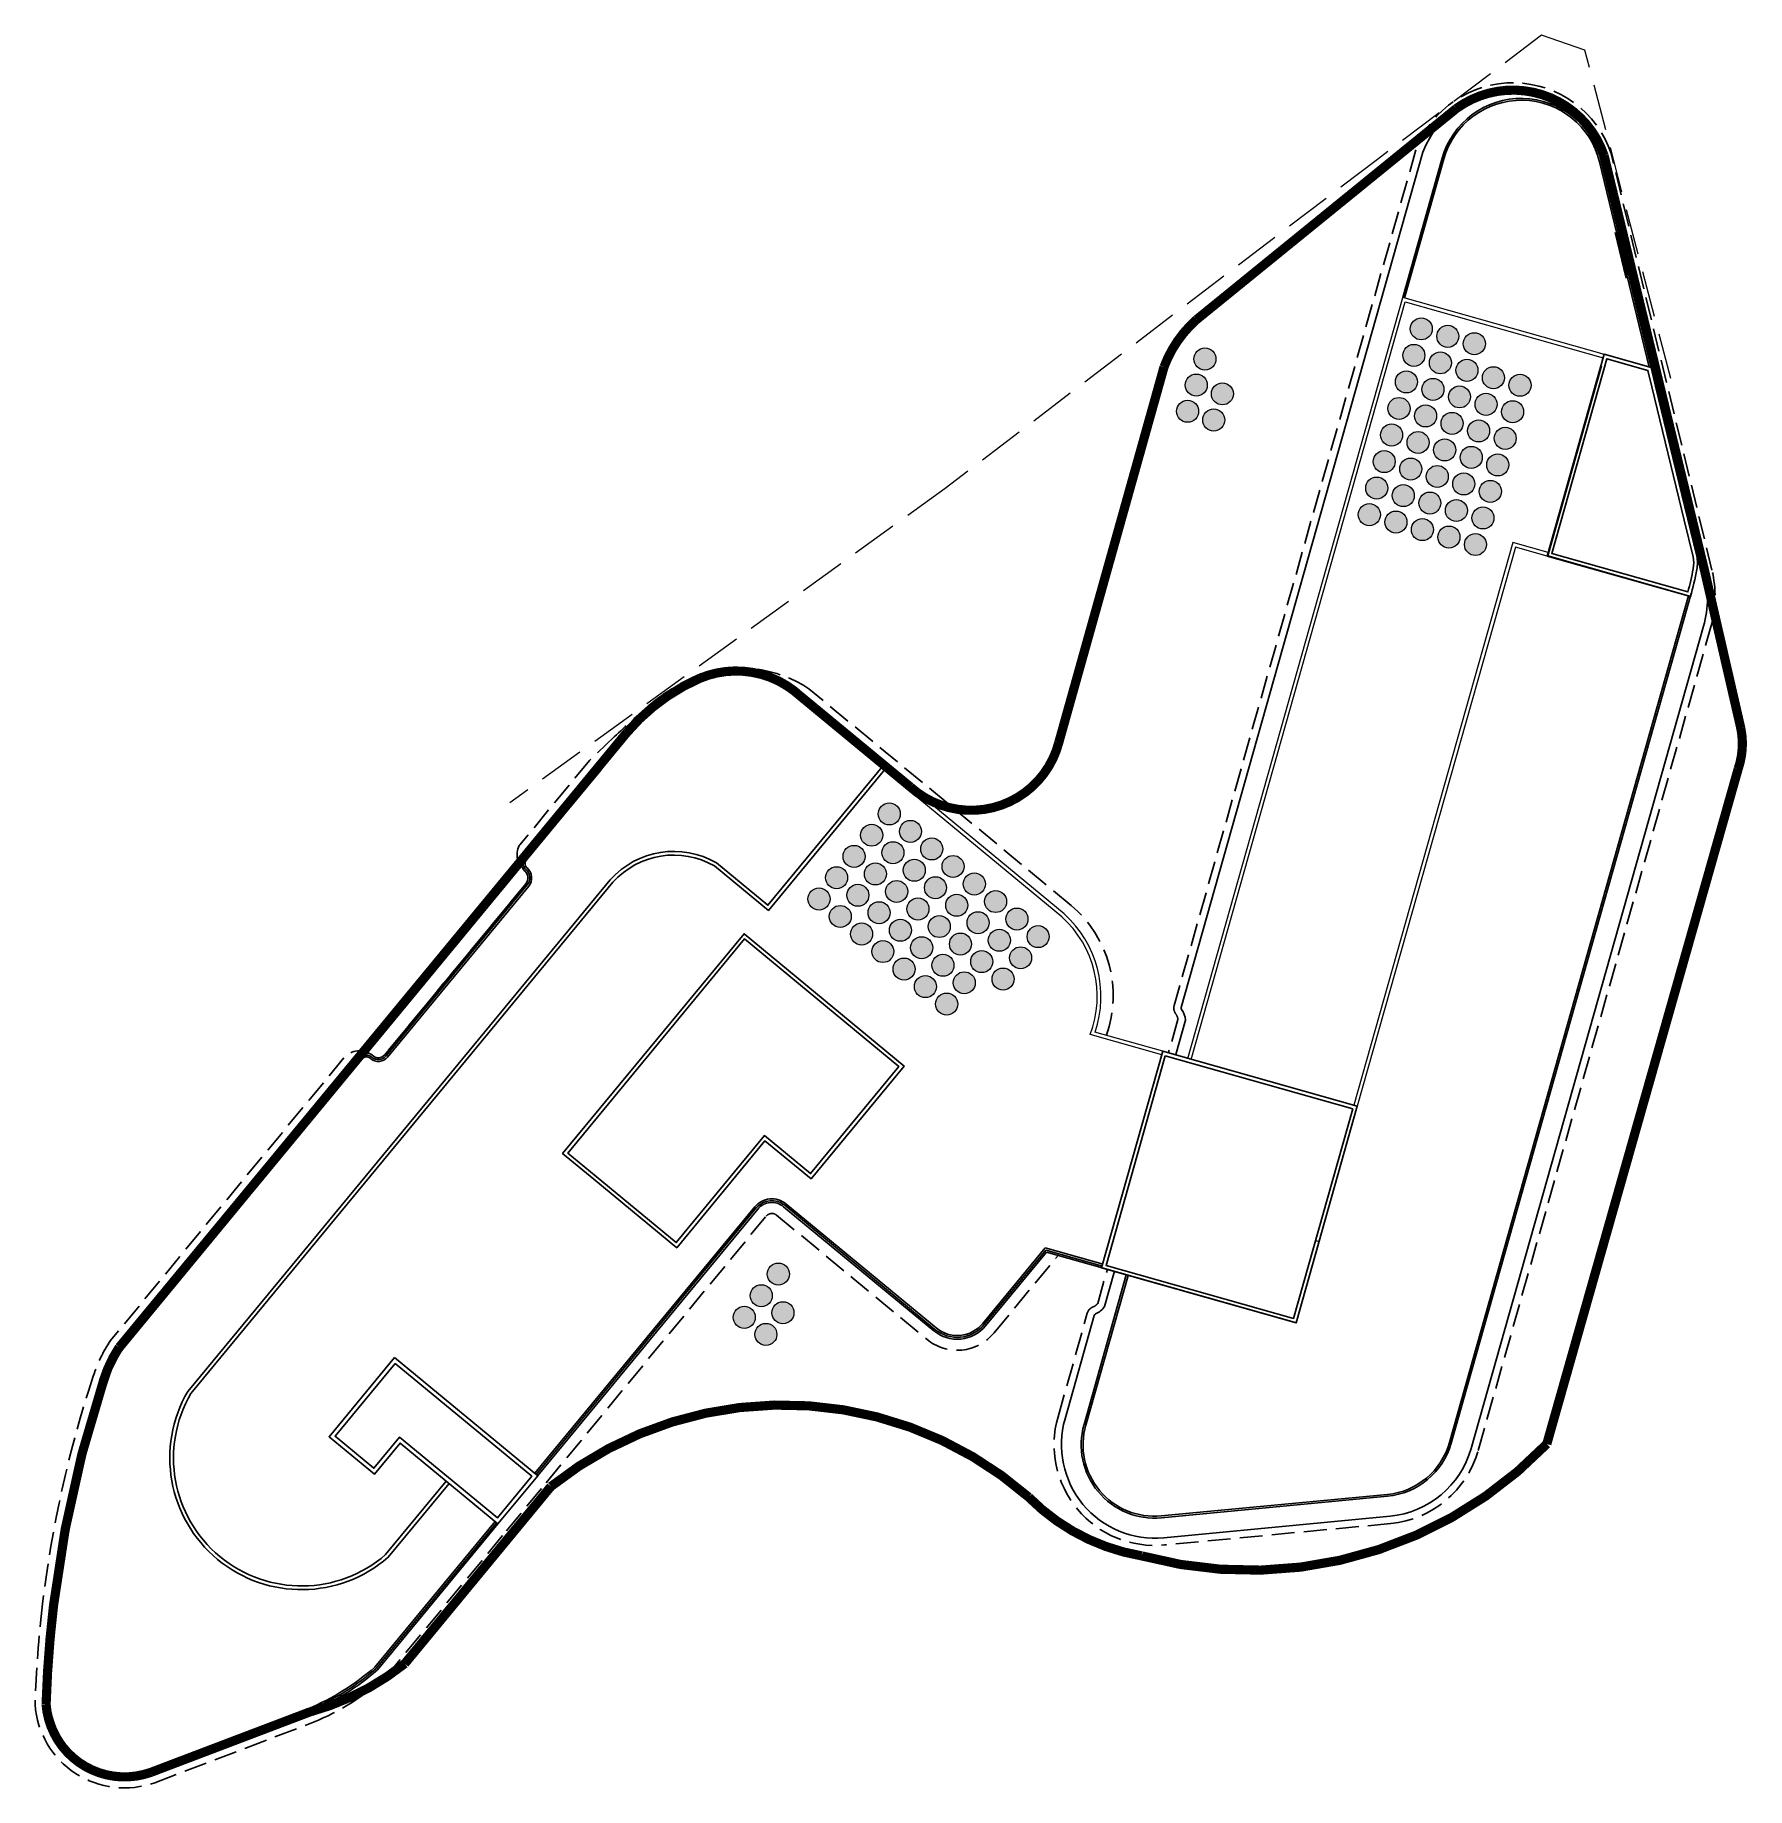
# Model space of a CAD drawing. Header units: millimetres. Extents: x 583747 to 596416, y 2304962 to 2309584.
# Drawn here: x 596299 to 596392.2, y 2306830.4 to 2306925.7 of the extents above; entities that cross this region are included whole.
import ezdxf

# ---------------------------------------------------------------- set-up
doc = ezdxf.new("R2010")
doc.units = ezdxf.units.MM
doc.set_wipeout_variables(frame=1)
doc.linetypes.add('DASH', pattern=[0.35, 0.25, -0.1])
for name, color, linetype in [('A-GLAZ', 135, 'Continuous'), ('A-WALL', 11, 'Continuous'), ('ccu12-Thay', 7, 'Continuous'), ('IDEA - dim', 251, 'Continuous'), ('KT-Kich thuoc', 159, 'Continuous'), ('Xref_NT1+NT2_MBDV Cot vach_220729$0$ccu12-Thay', 7, 'Continuous')]:
    doc.layers.add(name, color=color, linetype=linetype)
for name, color, linetype, lineweight in [('KT-Ghi chu', 7, 'Continuous', 15), ('KT-Net thay', 7, 'Continuous', 20), ('Level 15', 7, 'Continuous', 0), ('Xref_NT1+NT2_MBDV Cot vach_220729$0$KT-Kich thuoc', 159, 'Continuous', 18)]:
    doc.layers.add(name, color=color, linetype=linetype, lineweight=lineweight)

# ---------------------------------------------------------------- blocks, each defined once
blk = doc.blocks.new('NUT')
at = {"layer": 'KT-Ghi chu'}
h = blk.add_hatch(color=256, dxfattribs=at)
h.dxf.hatch_style = 1
edge = h.paths.add_edge_path()
edge.add_arc((596430.768, 2307264.799), 0.6, 0, 360)
blk.add_circle((596430.768, 2307264.799, 0.003), 0.6, dxfattribs=at)

msp = doc.modelspace()

# ---------------------------------------------------------------- linework, layer by layer
at = {"layer": 'Level 15', "color": 152, "linetype": 'DASH', "lineweight": 13, "ltscale": 10, "true_color": 0x2776bb}
msp.add_line((596383.346, 2306924.91, -0.002), (596380.997, 2306925.724, -0.002), dxfattribs=at)

# ---------------------------------------------------------------- wipeouts: each hides what was drawn before it
msp.add_wipeout([(596300.096, 2306833.269), (596301.563, 2306831.657), (596304.498, 2306830.994), (596315.783, 2306835.13), (596319.14, 2306837.131), (596327.09, 2306846.766), (596331.966, 2306849.65), (596335.151, 2306850.674), (596339.743, 2306851.202), (596343.639, 2306850.823), (596348.829, 2306849.05), (596351.772, 2306847.244), (596354.544, 2306844.945), (596358.044, 2306843.261), (596360.984, 2306842.592), (596364.524, 2306842.217), (596370.285, 2306842.772), (596372.865, 2306843.622), (596375.413, 2306844.712), (596378.646, 2306846.746), (596381.276, 2306849.078), (596391.908, 2306886.901), (596391.832, 2306888.021), (596391.455, 2306889.422), (596384.391, 2306919.17), (596383.719, 2306920.501), (596382.556, 2306921.696), (596381.021, 2306922.482), (596379.094, 2306922.718), (596377.603, 2306922.4), (596376.354, 2306921.727), (596374.751, 2306920.634), (596362.22, 2306910.245), (596361.175, 2306909.065), (596360.45, 2306907.666), (596360.155, 2306906.602), (596354.701, 2306887.151), (596353.533, 2306885.09), (596352.16, 2306884.072), (596349.953, 2306883.551), (596348.155, 2306883.892), (596346.975, 2306884.551), (596339.906, 2306890.344), (596338.526, 2306890.74), (596336.466, 2306891.082), (596334.457, 2306890.379), (596331.979, 2306888.587), (596316.95, 2306870.438), (596303.692, 2306854.283), (596302.314, 2306851.163), (596301.595, 2306848.614), (596300.957, 2306845.904), (596300.312, 2306842.373), (596299.913, 2306839.244), (596299.684, 2306836.26), (596299.712, 2306834.326)]).translate(0, 0, -0.002)

# ---------------------------------------------------------------- next in the draw order: linework, layer by layer
at = {"color": 2, "elevation": -0.002}
msp.add_lwpolyline([(596318.587, 2306853.788), (596315.021, 2306849.47), (596317.488, 2306847.432), (596318.889, 2306849.128), (596324.209, 2306844.735), (596326.374, 2306847.356), (596318.587, 2306853.788)], dxfattribs=at)
msp.add_lwpolyline([(596318.618, 2306853.464), (596315.345, 2306849.501), (596317.457, 2306847.756), (596318.858, 2306849.452), (596324.178, 2306845.059), (596326.051, 2306847.325)], close=True, dxfattribs=at)
at = {"layer": 'A-WALL'}
msp.add_line((596357.076, 2306858.664, 0.042), (596367.662, 2306855.672, 0.042), dxfattribs=at)
at = {"layer": 'A-WALL', "color": 2, "elevation": 7.62}
for points in [[(596387.193, 2306906.63), (596386.948, 2306907.639), (596384.397, 2306908.36), (596381.296, 2306897.385), (596389.089, 2306895.183, 0.028488), (596389.437, 2306896.653, 0.086764), (596389.439, 2306897.379), (596388.949, 2306899.38)], [(596386.998, 2306906.583), (596386.782, 2306907.479), (596384.535, 2306908.113), (596381.543, 2306897.523), (596388.952, 2306895.429, 0.024713), (596389.24, 2306896.688, 0.08587), (596389.243, 2306897.338), (596388.754, 2306899.332)]]:
    msp.add_lwpolyline(points, format="xyb", close=True, dxfattribs=at)
at = {"layer": 'A-WALL', "elevation": -0.002}
msp.add_lwpolyline([(596384.248, 2306907.739), (596381.325, 2306897.394), (596389.12, 2306895.191)], dxfattribs=at)
at = {"layer": 'A-WALL', "color": 2, "elevation": 7.62}
for points in [[(596360.381, 2306870.442), (596370.967, 2306867.451), (596367.636, 2306855.663), (596357.05, 2306858.654)], [(596360.519, 2306870.196), (596370.72, 2306867.313), (596367.498, 2306855.91), (596357.297, 2306858.792)]]:
    msp.add_lwpolyline(points, close=True, dxfattribs=at)
at = {"layer": 'ccu12-Thay', "elevation": 7.62}
for points in [[(596386.961, 2306907.629), (596384.243, 2306918.853, 0.771545), (596375.578, 2306919.018), (596373.439, 2306911.45)], [(596386.851, 2306907.66), (596384.146, 2306918.83, 0.771545), (596375.674, 2306918.99), (596373.536, 2306911.422)], [(596358.397, 2306858.273), (596356.099, 2306850.138, 0.5292), (596360.305, 2306845.069), (596372.614, 2306846.236, 0.308212), (596376.078, 2306849.13)], [(596358.494, 2306858.246), (596356.195, 2306850.111, 0.529222), (596360.296, 2306845.168), (596372.604, 2306846.335, 0.308199), (596375.981, 2306849.158, 0.308199)]]:
    msp.add_lwpolyline(points, format="xyb", dxfattribs=at)
for points in [[(596375.981, 2306849.158), (596388.994, 2306895.21)], [(596376.078, 2306849.13), (596389.137, 2306895.346)]]:
    msp.add_lwpolyline(points, dxfattribs=at)
at = {"layer": 'IDEA - dim'}
for p, q in [((596384.991, 2306914.991), (596385.592, 2306912.507)), ((596385.088, 2306915.014), (596385.648, 2306912.704))]:
    msp.add_line(p, q, dxfattribs=at)
at = {"layer": 'KT-Net thay'}
for p, q in [((596360.327, 2306870.25, 7.62), (596356.423, 2306871.353, 7.62)), ((596360.381, 2306870.442, 7.62), (596356.685, 2306871.487, 7.62))]:
    msp.add_line(p, q, dxfattribs=at)
at = {"layer": 'KT-Net thay', "elevation": 7.62}
for points in [[(596361.74, 2306870.051), (596373.44, 2306911.449)], [(596373.426, 2306911.46), (596384.397, 2306908.36)], [(596361.932, 2306869.997), (596373.578, 2306911.203)], [(596373.565, 2306911.213), (596384.343, 2306908.168)], [(596381.35, 2306897.578), (596379.43, 2306898.12), (596370.776, 2306867.505)], [(596381.296, 2306897.385), (596379.568, 2306897.874), (596370.968, 2306867.451)]]:
    msp.add_lwpolyline(points, dxfattribs=at)
at = {"layer": 'Level 15', "color": 152, "linetype": 'DASH', "lineweight": 13, "ltscale": 10, "true_color": 0x2776bb}
for p, q in [((596380.997, 2306925.724, -0.002), (596372.057, 2306918.961, -0.002)), ((596388.027, 2306907.033, -0.002), (596383.346, 2306924.91, -0.002)), ((596372.057, 2306918.961, -0.002), (596348.538, 2306901.049, -0.002)), ((596348.538, 2306901.049, -0.002), (596324.855, 2306883.962, -0.002))]:
    msp.add_line(p, q, dxfattribs=at)
at = {"layer": 'Xref_NT1+NT2_MBDV Cot vach_220729$0$ccu12-Thay'}
for p, q in [((596374.538, 2306919.357), (596361.39, 2306872.833)), ((596389.858, 2306896.591), (596384.391, 2306919.17)), ((596377.162, 2306848.84), (596389.801, 2306893.568))]:
    msp.add_line(p, q, dxfattribs=at)
at = {"layer": 'Xref_NT1+NT2_MBDV Cot vach_220729$0$ccu12-Thay', "linetype": 'DASH', "ltscale": 5}
for p, q in [((596390.263, 2306896.617), (596384.775, 2306919.281)), ((596377.547, 2306848.732), (596390.205, 2306893.527))]:
    msp.add_line(p, q, dxfattribs=at)
at = {"layer": 'Xref_NT1+NT2_MBDV Cot vach_220729$0$ccu12-Thay', "extrusion": (3.48745e-08, -1.82823e-08, 1)}
for p, q in [((596353.981, 2306859.746, 0), (596357.131, 2306858.856, 0)), ((596354.017, 2306859.632), (596357.104, 2306858.76)), ((596354.052, 2306859.518), (596357.076, 2306858.664))]:
    msp.add_line(p, q, dxfattribs=at)
at = {"layer": 'Xref_NT1+NT2_MBDV Cot vach_220729$0$ccu12-Thay', "linetype": 'DASH', "ltscale": 5, "elevation": 0}
msp.add_lwpolyline([(596374.158, 2306919.482), (596361.003, 2306872.933, 0.211174), (596361.075, 2306872.495, -0.147045), (596361.207, 2306872.179), (596360.7, 2306870.385)], format="xyb", dxfattribs=at)
at = {"layer": 'Xref_NT1+NT2_MBDV Cot vach_220729$0$ccu12-Thay', "linetype": 'DASH', "ltscale": 5, "extrusion": (-3.81165e-21, -3.29453e-06, 1), "elevation": -7.582}
msp.add_lwpolyline([(596325.407, 2306881.678), (596325.367, 2306881.63), (596325.367, 2306881.63, 0.34775), (596325.663, 2306880.258), (596325.709, 2306880.216, -0.377527), (596325.731, 2306879.555), (596318.047, 2306870.252, -0.442642), (596317.376, 2306870.223), (596317.376, 2306870.223, 0.408777), (596315.825, 2306870.078), (596303.126, 2306854.705)], format="xyb", dxfattribs=at)
at = {"layer": 'Xref_NT1+NT2_MBDV Cot vach_220729$0$ccu12-Thay'}
for points in [[(596361.39, 2306872.833, 0.189782), (596361.404, 2306872.724, -0.161304), (596361.61, 2306872.134), (596361.085, 2306870.276)], [(596356.656, 2306856.074, -0.189782), (596356.725, 2306856.16, 0.161304), (596357.209, 2306856.556), (596357.751, 2306858.473)], [(596356.656, 2306856.074, -0.189782), (596356.725, 2306856.16, 0.161304), (596357.209, 2306856.556), (596357.751, 2306858.473)], [(596356.657, 2306856.077), (596355.067, 2306850.45, 0.529001), (596360.436, 2306843.983), (596372.746, 2306845.15, 0.308368), (596377.162, 2306848.84)]]:
    msp.add_lwpolyline(points, format="xyb", dxfattribs=at)
at = {"layer": 'Xref_NT1+NT2_MBDV Cot vach_220729$0$ccu12-Thay', "extrusion": (-3.81165e-21, -3.29453e-06, 1), "elevation": -7.58}
for points in [[(596326.218, 2306847.486), (596338.189, 2306861.981, -0.414214), (596339.878, 2306862.142), (596348.052, 2306855.393, 0.4148), (596350.588, 2306855.637), (596353.981, 2306859.746)], [(596326.295, 2306847.422), (596338.266, 2306861.918, -0.414214), (596339.815, 2306862.065), (596347.988, 2306855.316, 0.414785), (596350.665, 2306855.574), (596354.017, 2306859.632)], [(596326.372, 2306847.358), (596338.343, 2306861.854, -0.414214), (596339.751, 2306861.988), (596347.924, 2306855.238, 0.41477), (596350.742, 2306855.51), (596354.052, 2306859.518)]]:
    msp.add_lwpolyline(points, format="xyb", dxfattribs=at)
at = {"layer": 'Xref_NT1+NT2_MBDV Cot vach_220729$0$ccu12-Thay', "linetype": 'DASH', "ltscale": 5}
msp.add_lwpolyline([(596377.547, 2306848.731, -0.308402), (596372.784, 2306844.752), (596360.474, 2306843.585, -0.528944), (596354.682, 2306850.559), (596356.274, 2306856.192, -0.211174), (596356.565, 2306856.528, 0.147045), (596356.843, 2306856.728), (596357.366, 2306858.582)], format="xyb", dxfattribs=at)
for centre, radius, start, end in [((596379.431, 2306917.495), 5.635, 18.4806, 159.3504), ((596379.431, 2306917.495), 5.635, 18.4806, 159.3504), ((596384.344, 2306895.183), 6.09, 344.22122, 13.61189)]:
    msp.add_arc(centre, radius, start, end, dxfattribs=at)
at = {"layer": 'Xref_NT1+NT2_MBDV Cot vach_220729$0$ccu12-Thay'}
for centre, radius, start, end in [((596379.431, 2306917.495), 5.235, 18.6633, 159.1677), ((596384.065, 2306895.189), 5.96, 344.22122, 13.61189)]:
    msp.add_arc(centre, radius, start, end, dxfattribs=at)
at = {"layer": 'Xref_NT1+NT2_MBDV Cot vach_220729$0$KT-Kich thuoc', "ltscale": 0.5}
msp.add_line((596368.908, 2306860.082), (596368.715, 2306860.137), dxfattribs=at)

# ---------------------------------------------------------------- next in the draw order: block references
at = {"layer": 'KT-Kich thuoc'}
for p, rotation in [((983704.629, -44510.221, 0.106), 23.84761909978335), ((983706.073, -44510.627, 0.126), 23.84761909978335), ((983707.517, -44511.033, 0.146), 23.84761909978335), ((871392.443, -60275.696, 0.082), 21.12091195077272), ((983704.225, -44511.665, 0.062), 23.84761909978335), ((983705.669, -44512.071, 0.082), 23.84761909978335), ((871391.971, -60277.119, 0.039), 21.12091195077272), ((983703.822, -44513.109, 0.019), 23.84761909978335), ((983707.113, -44512.477, 0.103), 23.84761909978335), ((983708.557, -44512.883, 0.123), 23.84761909978335), ((983710.001, -44513.289, 0.143), 23.84761909978335), ((871393.394, -60277.593, 0.059), 21.12091195077272), ((983705.265, -44513.515, 0.039), 23.84761909978335), ((983706.709, -44513.921, 0.059), 23.84761909978335), ((871391.499, -60278.542, -0.005), 21.12091195077272), ((871392.922, -60279.016, 0.016), 21.12091195077272), ((983703.418, -44514.553, -0.025), 23.84761909978335), ((983704.862, -44514.959, -0.005), 23.84761909978335), ((983708.153, -44514.327, 0.079), 23.84761909978335), ((983709.597, -44514.733, 0.099), 23.84761909978335), ((983703.014, -44515.997, -0.068), 23.84761909978335), ((983706.306, -44515.365, 0.016), 23.84761909978335), ((983707.75, -44515.771, 0.036), 23.84761909978335), ((983709.194, -44516.177, 0.056), 23.84761909978335), ((983704.458, -44516.403, -0.048), 23.84761909978335), ((983705.902, -44516.809, -0.028), 23.84761909978335), ((983702.611, -44517.441, -0.112), 23.84761909978335), ((983704.054, -44517.847, -0.091), 23.84761909978335), ((983707.346, -44517.215, -0.008), 23.84761909978335), ((983708.79, -44517.621, 0.012), 23.84761909978335), ((983702.207, -44518.885, -0.155), 23.84761909978335), ((983705.498, -44518.253, -0.071), 23.84761909978335), ((983706.942, -44518.659, -0.051), 23.84761909978335), ((983703.651, -44519.291, -0.135), 23.84761909978335), ((983705.095, -44519.697, -0.115), 23.84761909978335), ((983708.386, -44519.065, -0.031), 23.84761909978335), ((983701.803, -44520.329, -0.199), 23.84761909978335), ((983703.247, -44520.735, -0.178), 23.84761909978335), ((983706.539, -44520.103, -0.095), 23.84761909978335), ((983707.983, -44520.509, -0.074), 23.84761909978335), ((983704.691, -44521.141, -0.158), 23.84761909978335), ((983706.135, -44521.547, -0.138), 23.84761909978335), ((983707.579, -44521.953, -0.118), 23.84761909978335), ((-1710919.3, 2903314.122, -0.088), 270), ((-1710920.255, 2903312.966, -0.068), 270), ((-1710918.143, 2903313.169, -0.045), 270), ((-1710919.098, 2903312.013, -0.025), 270), ((-1710916.985, 2903312.216, -0.001), 270), ((-1710921.21, 2903311.809, -0.048), 270), ((-1710917.94, 2903311.06, 0.019), 270), ((-1710915.828, 2903311.263, 0.042), 270), ((-1710922.165, 2903310.653, -0.028), 270), ((-1710920.053, 2903310.856, -0.005), 270), ((-1710916.783, 2903310.107, 0.062), 270), ((-1710914.67, 2903310.31, 0.085), 270), ((-1710923.12, 2903309.496, -0.008), 270), ((-1710921.008, 2903309.7, 0.016), 270), ((-1710918.895, 2903309.903, 0.039), 270), ((-1710915.625, 2903309.154, 0.106), 270), ((-1710913.513, 2903309.357, 0.129), 270), ((-1710921.963, 2903308.543, 0.036), 270), ((-1710919.85, 2903308.747, 0.059), 270), ((-1710917.738, 2903308.95, 0.082), 270), ((-1710914.468, 2903308.201, 0.149), 270), ((-1710912.355, 2903308.404, 0.172), 270), ((-1710920.805, 2903307.59, 0.079), 270), ((-1710918.693, 2903307.794, 0.103), 270), ((-1710916.58, 2903307.997, 0.126), 270), ((-1710913.31, 2903307.248, 0.193), 270), ((-1710911.197, 2903307.451, 0.216), 270), ((-1710919.648, 2903306.637, 0.123), 270), ((-1710917.535, 2903306.841, 0.146), 270), ((-1710915.423, 2903307.044, 0.169), 270), ((-1710912.152, 2903306.295, 0.236), 270), ((-1710918.49, 2903305.684, 0.166), 270), ((-1710916.377, 2903305.888, 0.189), 270), ((-1710914.265, 2903306.091, 0.213), 270), ((-1710917.332, 2903304.731, 0.21), 270), ((-1710915.22, 2903304.935, 0.233), 270), ((-1710913.107, 2903305.138, 0.256), 270), ((-1710916.175, 2903303.778, 0.253), 270), ((49696.792, -12706.787, 0.062), 1.233041913775627), ((49695.864, -12707.964, 0.019), 1.233041913775627), ((49694.936, -12709.142, -0.025), 1.233041913775627), ((49697.041, -12708.894, 0.039), 1.233041913775627), ((49696.113, -12710.072, -0.005), 1.233041913775627)]:
    msp.add_blockref('NUT', p, dxfattribs=dict(at, rotation=rotation))

# ---------------------------------------------------------------- next in the draw order: wipeouts: each hides what was drawn before it
at = {"color": 2}
msp.add_wipeout([(596327.727, 2306864.882), (596333.934, 2306859.756), (596338.739, 2306865.574), (596341.245, 2306863.504), (596346.31, 2306869.638), (596337.597, 2306876.834)], dxfattribs=at).translate(0, 0, 7.62).dxf.layer = 'A-WALL'

# ---------------------------------------------------------------- next in the draw order: linework, layer by layer
at = {"layer": 'A-GLAZ', "const_width": 0.5, "elevation": -0.002}
msp.add_lwpolyline([(596300.031, 2306840.308, -0.050313), (596302.763, 2306852.577, -0.071743), (596303.608, 2306854.346), (596311.256, 2306863.599), (596319.43, 2306873.497), (596331.217, 2306887.776, -0.114295), (596335.196, 2306890.734, -0.292874), (596340.653, 2306889.773), (596346.647, 2306884.823, 0.564483), (596354.731, 2306887.263), (596360.45, 2306907.666, -0.123781), (596362.22, 2306910.245), (596376.354, 2306921.727, -0.506067), (596384.393, 2306919.169), (596389.861, 2306896.59), (596391.832, 2306888.021, -0.133418), (596391.688, 2306885.799), (596381.276, 2306849.078), (596381.276, 2306849.078, -0.273696), (596359.232, 2306842.993), (596359.232, 2306842.993), (596359.232, 2306842.993), (596359.232, 2306842.993, -0.156956), (596353.081, 2306846.192, 0.363043), (596327.09, 2306846.766), (596319.14, 2306837.131, -0.10237), (596313.955, 2306834.496), (596305.327, 2306831.217, -0.493834), (596299.624, 2306834.913, -0.022171), (596300.031, 2306840.308)], format="xyb", dxfattribs=at)
at = {"layer": 'A-WALL', "color": 2, "elevation": 7.62}
for points in [[(596329.422, 2306863.483), (596333.934, 2306859.756), (596338.739, 2306865.574), (596341.245, 2306863.504), (596346.31, 2306869.638), (596337.597, 2306876.834), (596327.727, 2306864.882)], [(596329.549, 2306863.637), (596333.907, 2306860.038), (596338.712, 2306865.856), (596341.218, 2306863.786), (596346.028, 2306869.611), (596337.624, 2306876.552), (596328.009, 2306864.909)]]:
    msp.add_lwpolyline(points, close=True, dxfattribs=at)
at = {"layer": 'KT-Net thay', "extrusion": (-3.81165e-21, -3.29453e-06, 1), "elevation": -7.582}
for points in [[(596356.434, 2306871.35, 0.311774), (596354.883, 2306877.762), (596345.074, 2306885.862)], [(596356.696, 2306871.484, 0.301979), (596355.013, 2306877.914), (596345.201, 2306886.016)]]:
    msp.add_lwpolyline(points, format="xyb", dxfattribs=at)
at = {"layer": 'Xref_NT1+NT2_MBDV Cot vach_220729$0$ccu12-Thay', "extrusion": (-3.81165e-21, -3.29453e-06, 1), "elevation": -7.582}
for points in [[(596345.202, 2306886.015), (596340.335, 2306890.034, 0.272256), (596335.196, 2306890.734, 0.114295), (596331.216, 2306887.776, -0.000247), (596329.645, 2306885.866), (596325.596, 2306880.963, 0.413726), (596325.663, 2306880.259), (596325.663, 2306880.258, -0.414311), (596325.731, 2306879.554), (596318.047, 2306870.252, -0.414153), (596317.414, 2306870.192), (596317.376, 2306870.223, 0.414214), (596316.672, 2306870.156), (596303.612, 2306854.343, 0.071626), (596302.768, 2306852.574, 0.050313), (596300.035, 2306840.304, 0.020998), (596299.626, 2306834.978, 0.50406), (596305.442, 2306831.233), (596313.958, 2306834.494, 0.080267), (596317.651, 2306836.793), (596324.209, 2306844.735)], [(596345.139, 2306885.938), (596340.272, 2306889.956, 0.272153), (596335.235, 2306890.642, 0.114259), (596331.293, 2306887.712, -0.000247), (596329.722, 2306885.802), (596325.673, 2306880.899, 0.413691), (596325.727, 2306880.336), (596325.727, 2306880.335, -0.414311), (596325.808, 2306879.491), (596318.124, 2306870.189, -0.414153), (596317.35, 2306870.115), (596317.312, 2306870.146, 0.414214), (596316.749, 2306870.092), (596303.692, 2306854.283, 0.07147), (596302.863, 2306852.543, 0.050316), (596300.135, 2306840.293, 0.020978), (596299.727, 2306834.979, 0.503675), (596305.406, 2306831.327), (596313.921, 2306834.587, 0.080087), (596317.579, 2306836.863), (596324.132, 2306844.798)], [(596345.075, 2306885.861), (596340.21, 2306889.878, 0.272047), (596335.274, 2306890.55, 0.114221), (596331.37, 2306887.648, -0.000247), (596329.799, 2306885.739), (596325.75, 2306880.835, 0.41364), (596325.79, 2306880.413), (596325.791, 2306880.413, -0.414311), (596325.885, 2306879.427), (596318.201, 2306870.125, -0.414153), (596317.286, 2306870.038), (596317.249, 2306870.069, 0.414214), (596316.826, 2306870.029), (596303.773, 2306854.223, 0.07131), (596302.958, 2306852.513, 0.05032), (596300.234, 2306840.281, 0.020958), (596299.827, 2306834.981, 0.503277), (596305.371, 2306831.42), (596313.884, 2306834.68, 0.079904), (596317.507, 2306836.933), (596324.055, 2306844.862)]]:
    msp.add_lwpolyline(points, format="xyb", dxfattribs=at)
at = {"layer": 'Xref_NT1+NT2_MBDV Cot vach_220729$0$ccu12-Thay', "linetype": 'DASH', "ltscale": 5, "elevation": -0.002}
for points in [[(596357.325, 2306871.323, 0.311504), (596355.396, 2306878.379), (596341.127, 2306890.164, 0.227203), (596335.23, 2306890.969, 0.071839), (596332.493, 2306889.315, 0.007585), (596330.533, 2306887.546), (596329.195, 2306886.269), (596325.407, 2306881.678)], [(596303.126, 2306854.705, 0.072502), (596302.192, 2306852.761, 0.050292), (596299.435, 2306840.379, 0.0223), (596299.023, 2306834.9, 0.496402), (596305.535, 2306830.654), (596314.178, 2306833.939, 0.081264), (596318.091, 2306836.384), (596324.672, 2306844.353), (596326.837, 2306846.974), (596338.806, 2306861.473, -0.414214), (596339.368, 2306861.527), (596347.544, 2306854.775, 0.414702), (596351.208, 2306855.127), (596354.686, 2306859.339)]]:
    msp.add_lwpolyline(points, format="xyb", dxfattribs=at)
at = {"layer": 'Xref_NT1+NT2_MBDV Cot vach_220729$0$ccu12-Thay', "elevation": 0.042}
for points in [[(596321.549, 2306846.932), (596318.238, 2306842.922, -0.849735), (596307.338, 2306851.942), (596322.039, 2306869.746), (596330.315, 2306879.767, -0.355761), (596336.108, 2306880.686), (596338.898, 2306878.382), (596345.201, 2306886.016)], [(596345.355, 2306885.888), (596338.925, 2306878.101), (596335.994, 2306880.522, 0.354482), (596330.467, 2306879.637), (596322.193, 2306869.619), (596307.503, 2306851.827, 0.847744), (596318.094, 2306843.062), (596321.395, 2306847.059)]]:
    msp.add_lwpolyline(points, format="xyb", dxfattribs=at)

doc.saveas('drawing.dxf')
